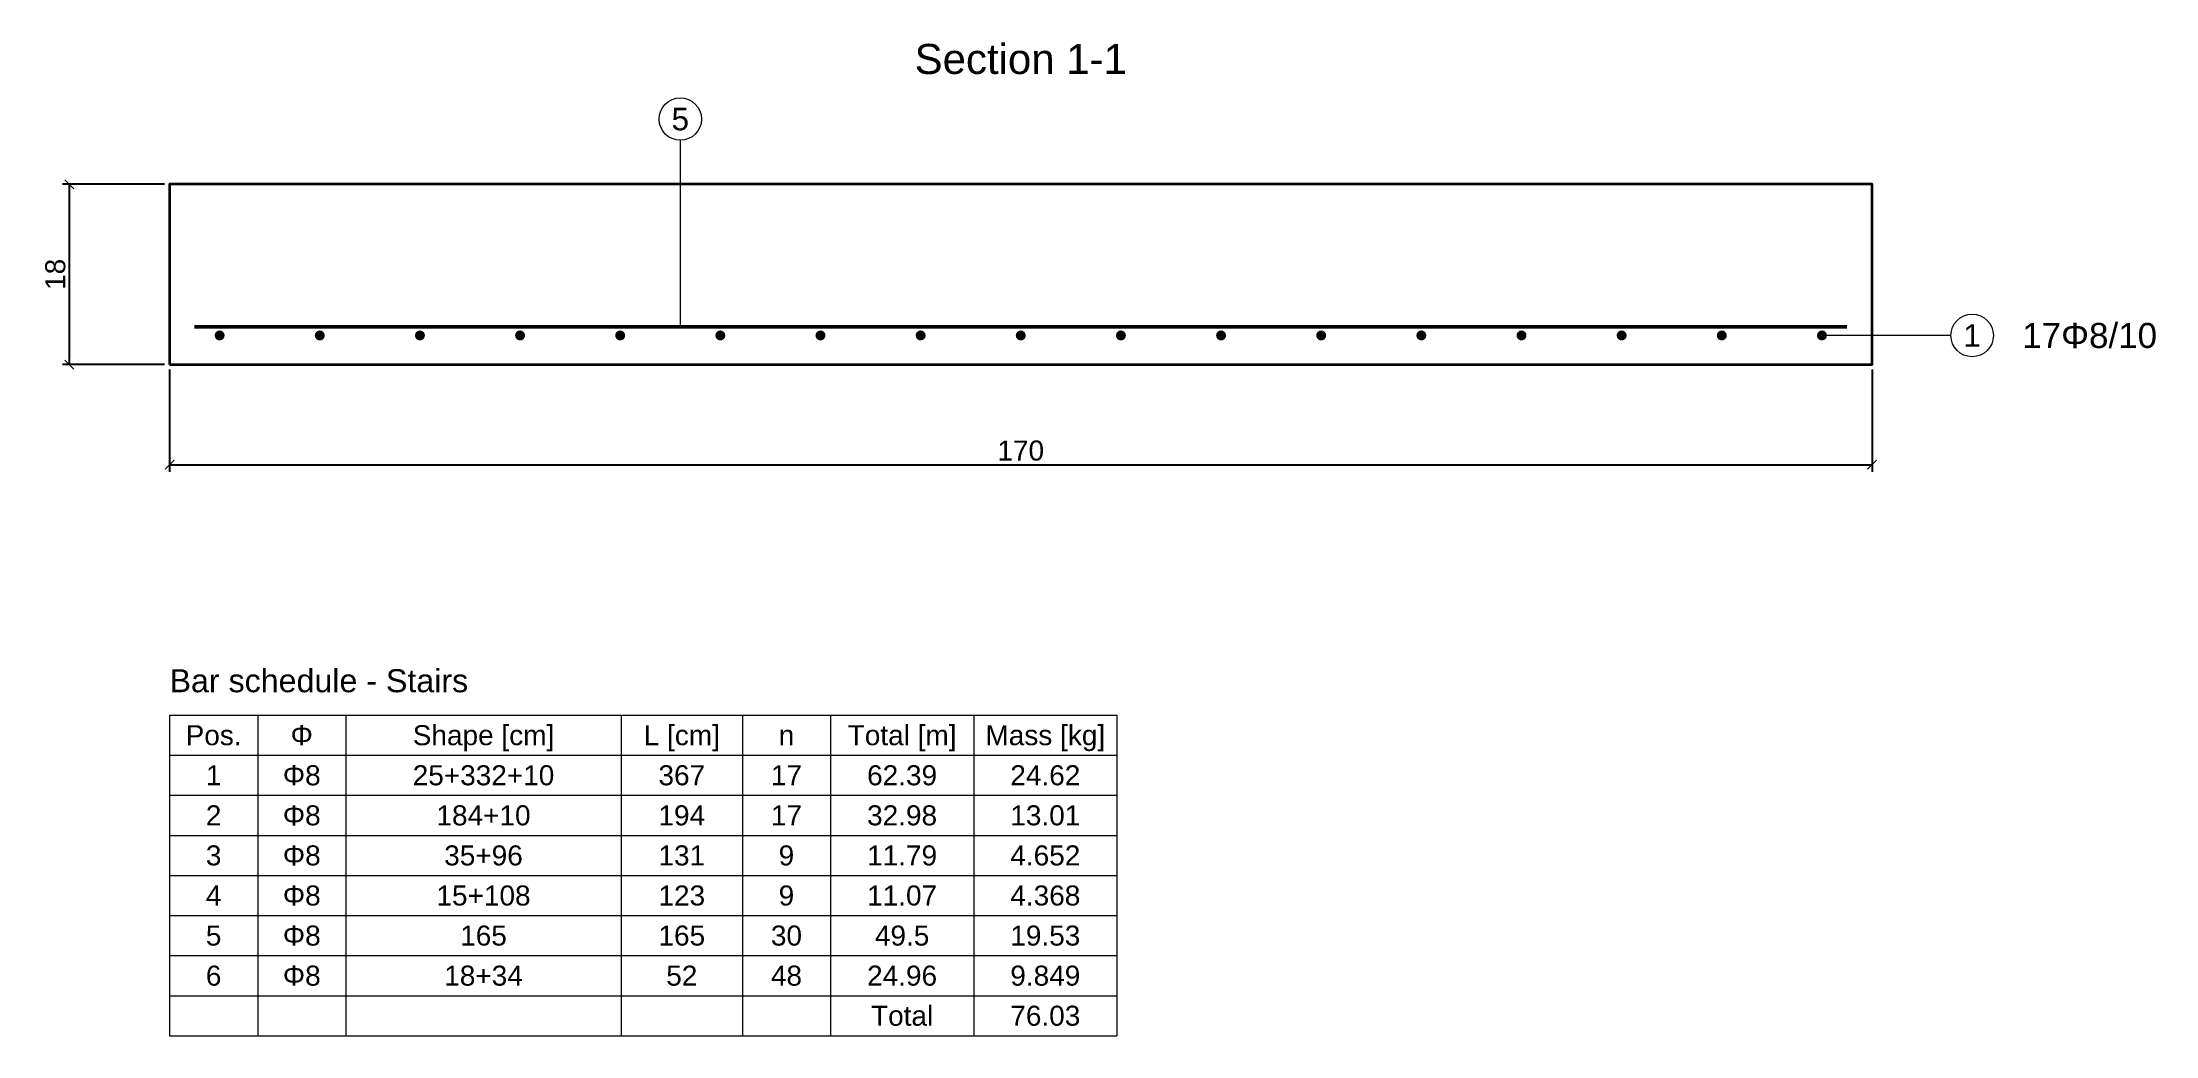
# Model space of a CAD drawing. Header units: millimetres. Extents: x -455 to 11942, y -2742 to 3320.
# Drawn here: x 9705.2 to 9916.2, y -1687.5 to -1588.4 of the extents above; entities that cross this region are included whole.
import ezdxf
from ezdxf.enums import TextEntityAlignment as Align

# ---------------------------------------------------------------- set-up
doc = ezdxf.new("R2010")
doc.units = ezdxf.units.MM
for name, color, linetype, lineweight in [('D-BARS', 1, 'Continuous', 50), ('D-CONCRETE', 7, 'Continuous', 35), ('D-DIM', 3, 'Continuous', 18), ('D-TEXT', 7, 'Continuous', 18)]:
    doc.layers.add(name, color=color, linetype=linetype, lineweight=lineweight)
doc.styles.add('RC_TEXT', font='arial.ttf')
doc.dimstyles.new('RC_D10', dxfattribs={"dimtxt": 2, "dimasz": 0.9, "dimexe": 0.7, "dimexo": 0.5, "dimgap": 0.4, "dimtad": 1, "dimdec": 1, "dimdsep": 46, "dimtxsty": 'RC_TEXT', "dimblk": 'OBLIQUE', "dimcen": 2.5, "dimclrd": 3, "dimclre": 3, "dimclrt": 3, "dimazin": 3, "dimtfac": 1, "dimtmove": 2, "dimatfit": 3})

msp = doc.modelspace()

# ---------------------------------------------------------------- texts
at = {"layer": 'D-TEXT', "style": 'RC_TEXT'}
for s, height, p in [('Section 1-1', 3, (9802.89, -1590.02)), ('5', 2.25, (9768.89, -1596.02)), ('1', 2.25, (9897.89, -1617.62)), ('Pos.', 2, (9722.29, -1657.52)), ('Φ', 2, (9731.09, -1657.52)), ('Shape [cm]', 2, (9749.24, -1657.52)), ('L [cm]', 2, (9769.04, -1657.52)), ('Total [m]', 2, (9791.04, -1657.52)), ('Mass [kg]', 2, (9805.34, -1657.52)), ('n', 2, (9779.49, -1657.52)), ('1', 2, (9722.29, -1661.52)), ('Φ8', 2, (9731.09, -1661.52)), ('25+332+10', 2, (9749.24, -1661.52)), ('367', 2, (9769.04, -1661.52)), ('17', 2, (9779.49, -1661.52)), ('62.39', 2, (9791.04, -1661.52)), ('24.62', 2, (9805.34, -1661.52)), ('2', 2, (9722.29, -1665.52)), ('Φ8', 2, (9731.09, -1665.52)), ('184+10', 2, (9749.24, -1665.52)), ('194', 2, (9769.04, -1665.52)), ('17', 2, (9779.49, -1665.52)), ('32.98', 2, (9791.04, -1665.52)), ('13.01', 2, (9805.34, -1665.52)), ('3', 2, (9722.29, -1669.52)), ('Φ8', 2, (9731.09, -1669.52)), ('35+96', 2, (9749.24, -1669.52)), ('131', 2, (9769.04, -1669.52)), ('9', 2, (9779.49, -1669.52)), ('11.79', 2, (9791.04, -1669.52)), ('4.652', 2, (9805.34, -1669.52)), ('4', 2, (9722.29, -1673.52)), ('Φ8', 2, (9731.09, -1673.52)), ('15+108', 2, (9749.24, -1673.52)), ('123', 2, (9769.04, -1673.52)), ('9', 2, (9779.49, -1673.52)), ('11.07', 2, (9791.04, -1673.52)), ('4.368', 2, (9805.34, -1673.52)), ('5', 2, (9722.29, -1677.52)), ('Φ8', 2, (9731.09, -1677.52)), ('165', 2, (9749.24, -1677.52)), ('165', 2, (9769.04, -1677.52)), ('30', 2, (9779.49, -1677.52)), ('49.5', 2, (9791.04, -1677.52)), ('19.53', 2, (9805.34, -1677.52)), ('6', 2, (9722.29, -1681.52)), ('Φ8', 2, (9731.09, -1681.52)), ('18+34', 2, (9749.24, -1681.52)), ('52', 2, (9769.04, -1681.52)), ('48', 2, (9779.49, -1681.52)), ('24.96', 2, (9791.04, -1681.52)), ('9.849', 2, (9805.34, -1681.52)), ('Total', 2, (9791.04, -1685.52)), ('76.03', 2, (9805.34, -1685.52))]:
    msp.add_text(s, height=height, dxfattribs=at).set_placement(p, align=Align.MIDDLE_CENTER)
msp.add_text('17Φ8/10', height=2.5, dxfattribs=at).set_placement((9902.89, -1617.62), align=Align.MIDDLE_LEFT)
msp.add_text('Bar schedule - Stairs', height=2.3, dxfattribs=at).set_placement((9717.89, -1653.92), align=Align.BOTTOM_LEFT)

# ---------------------------------------------------------------- blocks, each defined once
blk = doc.blocks.new('_Oblique')
at = {"color": 0, "linetype": 'ByBlock', "lineweight": -2}
blk.add_line((-0.5, -0.5), (0.5, 0.5), dxfattribs=at)

# ---------------------------------------------------------------- dimensions: what is measured, and where the dimension line sits
at = {"layer": 'D-DIM'}
msp.add_linear_dim(base=(9707.89, -1620.52), p1=(9717.89, -1620.52), p2=(9717.89, -1602.52), angle=90, dimstyle='RC_D10', dxfattribs=at).render()
msp.add_linear_dim(base=(9717.89, -1630.52), p1=(9717.89, -1620.52), p2=(9887.89, -1620.52), dimstyle='RC_D10', dxfattribs=at).render()

# ---------------------------------------------------------------- hatches: boundary and pattern name
at = {"layer": 'D-BARS'}
h = msp.add_hatch(color=7, dxfattribs=at)
h.dxf.hatch_style = 1
edge = h.paths.add_edge_path()
edge.add_arc((9722.89, -1617.62), 0.5, 0, 360)
h = msp.add_hatch(color=7, dxfattribs=at)
h.dxf.hatch_style = 1
edge = h.paths.add_edge_path()
edge.add_arc((9732.89, -1617.62), 0.5, 0, 360)
h = msp.add_hatch(color=7, dxfattribs=at)
h.dxf.hatch_style = 1
edge = h.paths.add_edge_path()
edge.add_arc((9742.89, -1617.62), 0.5, 0, 360)
h = msp.add_hatch(color=7, dxfattribs=at)
h.dxf.hatch_style = 1
edge = h.paths.add_edge_path()
edge.add_arc((9752.89, -1617.62), 0.5, 0, 360)
h = msp.add_hatch(color=7, dxfattribs=at)
h.dxf.hatch_style = 1
edge = h.paths.add_edge_path()
edge.add_arc((9762.89, -1617.62), 0.5, 0, 360)
h = msp.add_hatch(color=7, dxfattribs=at)
h.dxf.hatch_style = 1
edge = h.paths.add_edge_path()
edge.add_arc((9772.89, -1617.62), 0.5, 0, 360)
h = msp.add_hatch(color=7, dxfattribs=at)
h.dxf.hatch_style = 1
edge = h.paths.add_edge_path()
edge.add_arc((9782.89, -1617.62), 0.5, 0, 360)
h = msp.add_hatch(color=7, dxfattribs=at)
h.dxf.hatch_style = 1
edge = h.paths.add_edge_path()
edge.add_arc((9792.89, -1617.62), 0.5, 0, 360)
h = msp.add_hatch(color=7, dxfattribs=at)
h.dxf.hatch_style = 1
edge = h.paths.add_edge_path()
edge.add_arc((9802.89, -1617.62), 0.5, 0, 360)
h = msp.add_hatch(color=7, dxfattribs=at)
h.dxf.hatch_style = 1
edge = h.paths.add_edge_path()
edge.add_arc((9812.89, -1617.62), 0.5, 0, 360)
h = msp.add_hatch(color=7, dxfattribs=at)
h.dxf.hatch_style = 1
edge = h.paths.add_edge_path()
edge.add_arc((9822.89, -1617.62), 0.5, 0, 360)
h = msp.add_hatch(color=7, dxfattribs=at)
h.dxf.hatch_style = 1
edge = h.paths.add_edge_path()
edge.add_arc((9832.89, -1617.62), 0.5, 0, 360)
h = msp.add_hatch(color=7, dxfattribs=at)
h.dxf.hatch_style = 1
edge = h.paths.add_edge_path()
edge.add_arc((9842.89, -1617.62), 0.5, 0, 360)
h = msp.add_hatch(color=7, dxfattribs=at)
h.dxf.hatch_style = 1
edge = h.paths.add_edge_path()
edge.add_arc((9852.89, -1617.62), 0.5, 0, 360)
h = msp.add_hatch(color=7, dxfattribs=at)
h.dxf.hatch_style = 1
edge = h.paths.add_edge_path()
edge.add_arc((9862.89, -1617.62), 0.5, 0, 360)
h = msp.add_hatch(color=7, dxfattribs=at)
h.dxf.hatch_style = 1
edge = h.paths.add_edge_path()
edge.add_arc((9872.89, -1617.62), 0.5, 0, 360)
h = msp.add_hatch(color=7, dxfattribs=at)
h.dxf.hatch_style = 1
edge = h.paths.add_edge_path()
edge.add_arc((9882.89, -1617.62), 0.5, 0, 360)

# ---------------------------------------------------------------- linework, layer by layer
msp.add_line((9720.39, -1616.77), (9885.39, -1616.77), dxfattribs=at)
at = {"layer": 'D-CONCRETE'}
msp.add_lwpolyline([(9717.89, -1620.52), (9887.89, -1620.52), (9887.89, -1602.52), (9717.89, -1602.52)], close=True, dxfattribs=at)
at = {"layer": 'D-TEXT'}
for p, q in [((9768.89, -1598.14), (9768.89, -1616.77)), ((9895.77, -1617.62), (9882.89, -1617.62)), ((9717.89, -1655.52), (9812.49, -1655.52)), ((9717.89, -1655.52), (9717.89, -1687.52)), ((9726.69, -1655.52), (9726.69, -1687.52)), ((9735.49, -1655.52), (9735.49, -1687.52)), ((9762.99, -1655.52), (9762.99, -1687.52)), ((9775.09, -1655.52), (9775.09, -1687.52)), ((9783.89, -1655.52), (9783.89, -1687.52)), ((9798.19, -1655.52), (9798.19, -1687.52)), ((9812.49, -1655.52), (9812.49, -1687.52)), ((9717.89, -1659.52), (9812.49, -1659.52)), ((9717.89, -1663.52), (9812.49, -1663.52)), ((9717.89, -1667.52), (9812.49, -1667.52)), ((9717.89, -1671.52), (9812.49, -1671.52)), ((9717.89, -1675.52), (9812.49, -1675.52)), ((9717.89, -1679.52), (9812.49, -1679.52)), ((9717.89, -1683.52), (9812.49, -1683.52)), ((9717.89, -1687.52), (9812.49, -1687.52))]:
    msp.add_line(p, q, dxfattribs=at)
for centre in [(9768.89, -1596.02), (9897.89, -1617.62)]:
    msp.add_circle(centre, 2.12, dxfattribs=at)

msp.set_redraw_order([(e.dxf.handle, doc.entitydb.next_handle()) for e in msp.query("TEXT MTEXT ATTDEF DIMENSION ARC_DIMENSION")])  # texts and dimensions are drawn at this point

doc.saveas('drawing.dxf')
